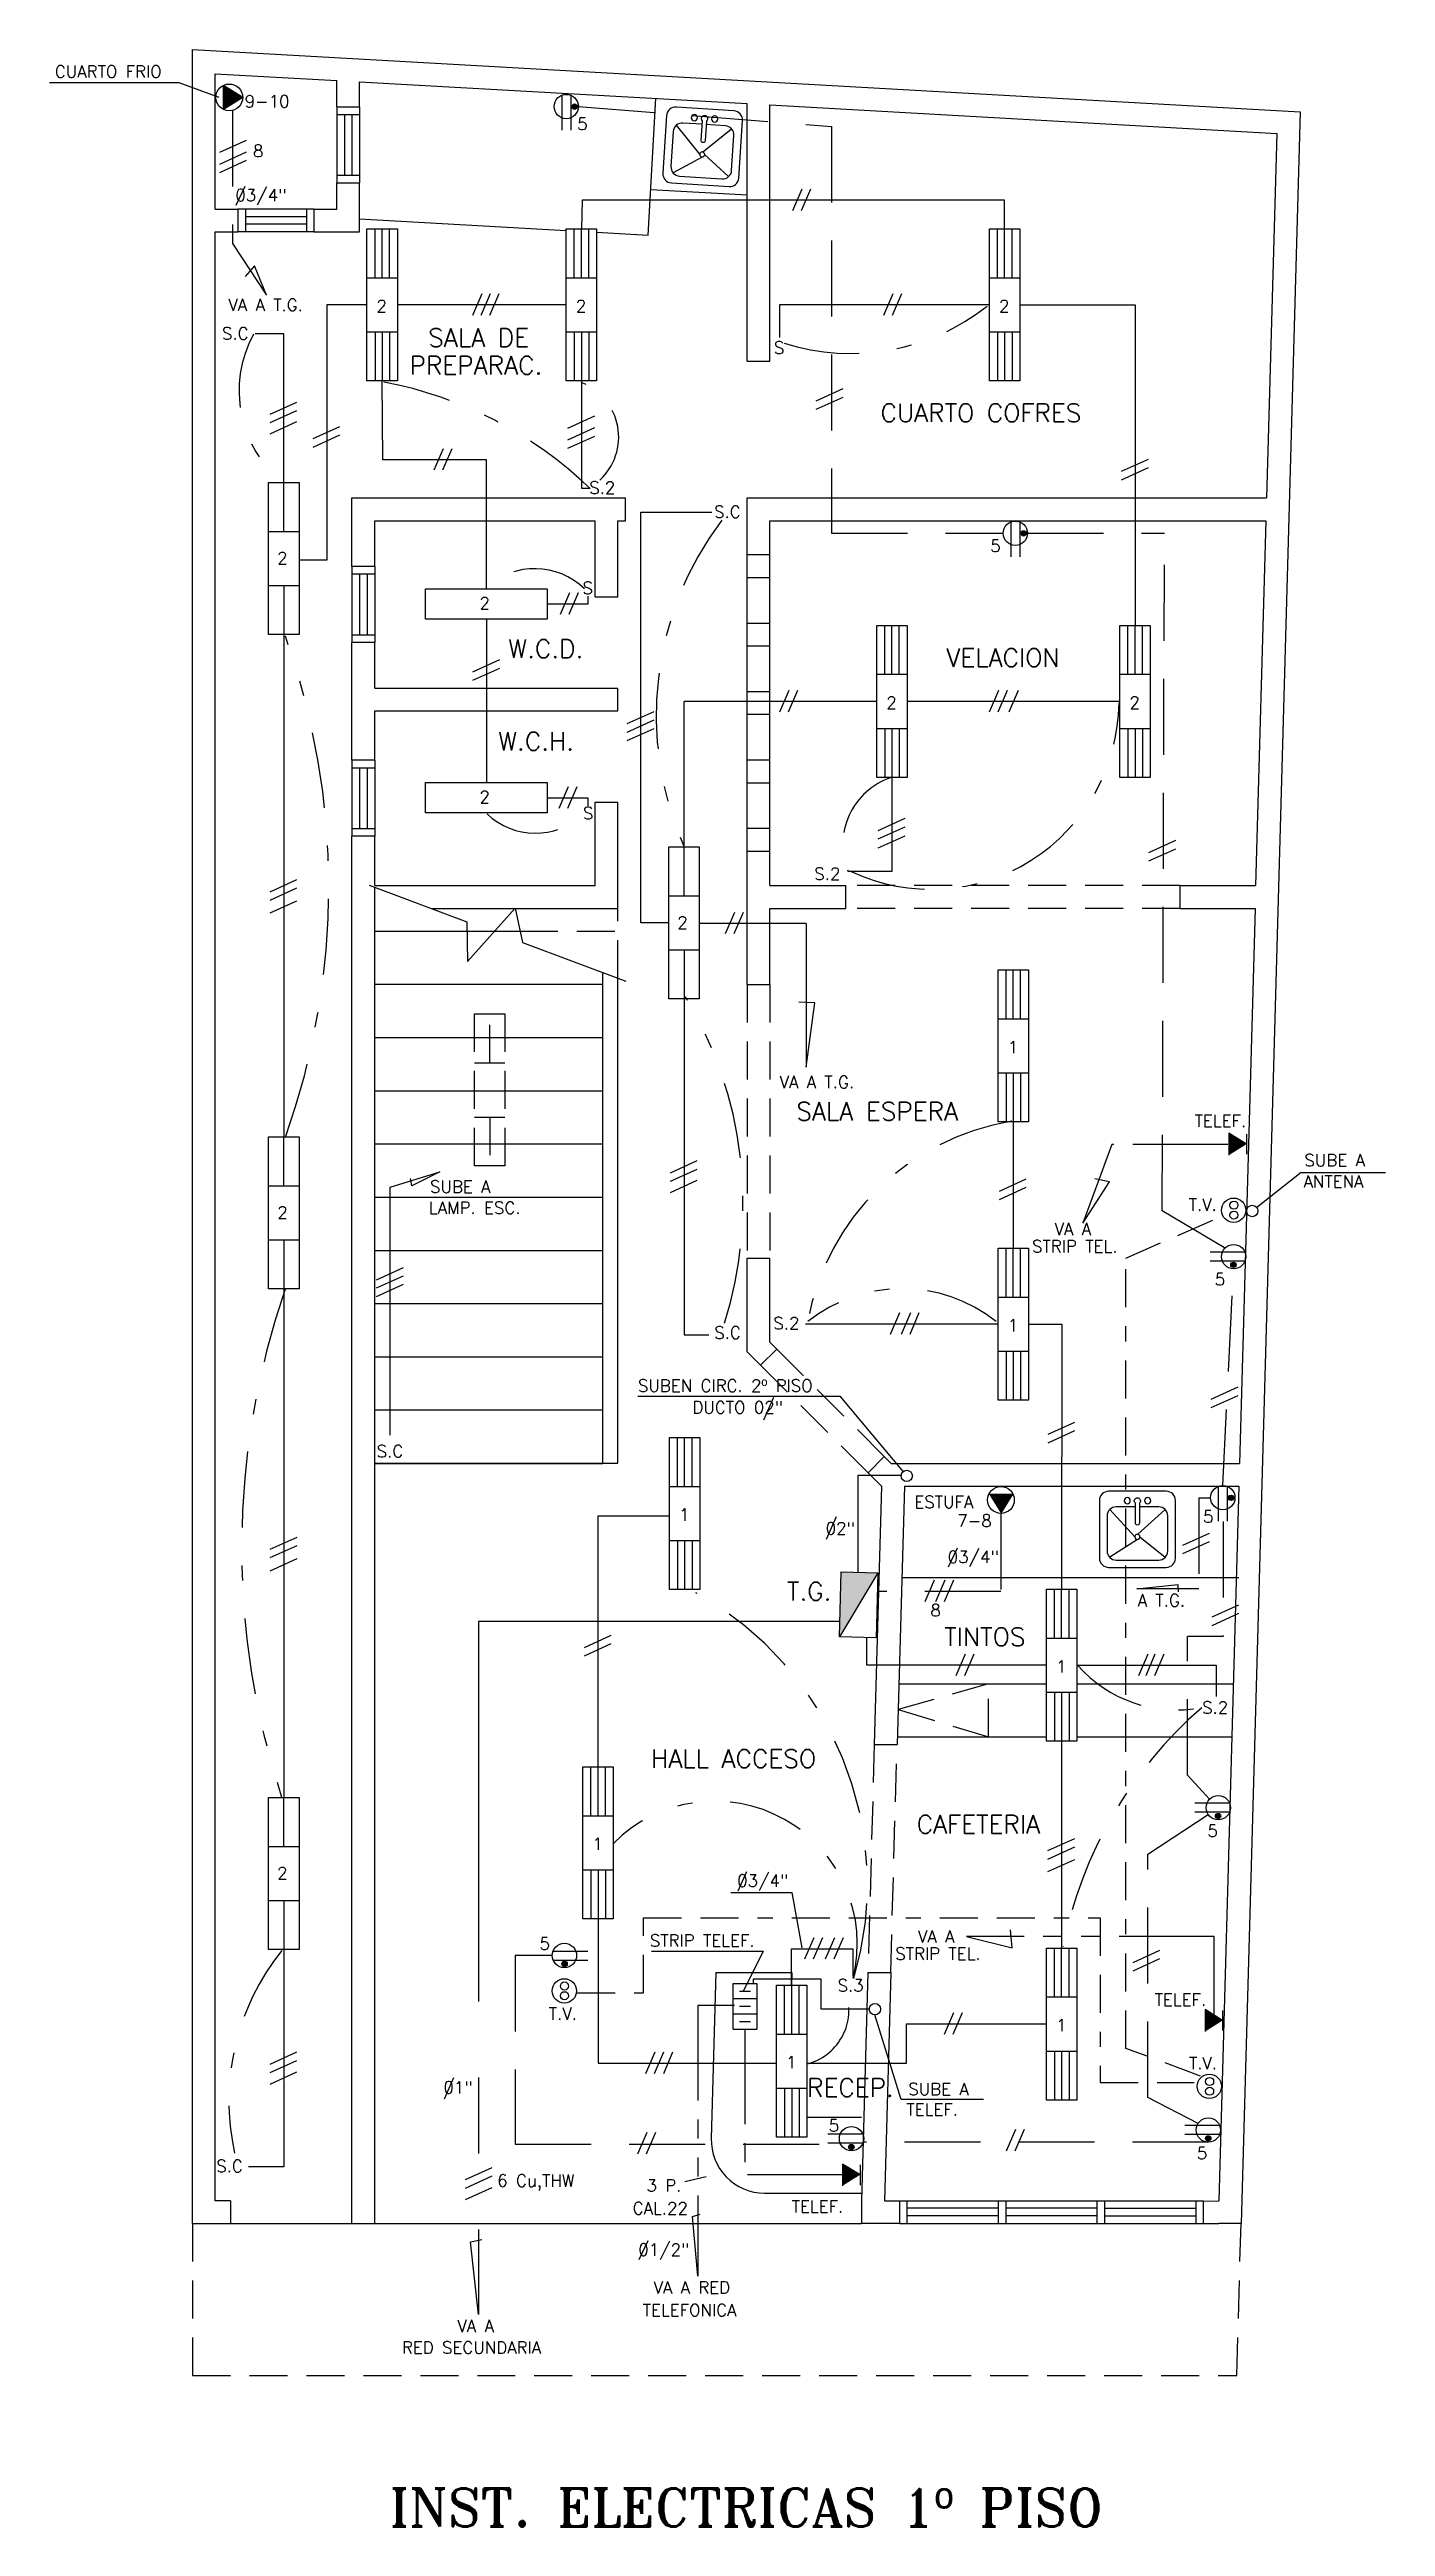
# Model space of a CAD drawing. Extents: x -54.8 to -23.8, y -46.1 to -27.7.
# Drawn here: x -54.79 to -46, y -44.65 to -28.36 of the extents above; entities that cross this region are included whole.
import ezdxf
from ezdxf.enums import TextEntityAlignment as Align

# ---------------------------------------------------------------- set-up
doc = ezdxf.new("R2010")
doc.units = 0
doc.header["$MEASUREMENT"] = 0
for name, pattern in [('BORDER2', [0.875, 0.25, -0.125, 0.25, -0.125, 0, -0.125]), ('CENTERX2', [4, 2.5, -0.5, 0.5, -0.5]), ('DASHDOT', [1, 0.5, -0.25, 0, -0.25]), ('DASHED', [0.75, 0.5, -0.25]), ('HIDDEN', [0.375, 0.25, -0.125]), ('PHANTOM2', [1.25, 0.625, -0.125, 0.125, -0.125, 0.125, -0.125])]:
    doc.linetypes.add(name, pattern=pattern)
doc.layers.get('0').update_dxf_attribs({"linetype": 'CONTINUOUS'})
for name, color, linetype in [('ACOMETIDAS', 3, 'CENTERX2'), ('APARATOS-SANITARIOS', 1, 'CONTINUOUS'), ('CABLES', 2, 'CONTINUOUS'), ('COMANDO-SUICHE', 21, 'DASHDOT'), ('ELEMENTOS-ELEC', 2, 'CONTINUOUS'), ('PLANTA-ARQUITECTONICA', 1, 'CONTINUOUS'), ('TEXTO', 2, 'CONTINUOUS'), ('TITULOS', 3, 'CONTINUOUS'), ('TUBERIA', 30, 'CONTINUOUS'), ('TUBERIA-PISO', 4, 'DASHED'), ('TUBERIA-TELEF', 21, 'PHANTOM2'), ('TUBERIA-TV', 21, 'BORDER2')]:
    doc.layers.add(name, color=color, linetype=linetype)
doc.styles.add('ROMANS', font='romans.shx', dxfattribs={"height": 0.08})
doc.styles.add('ROMANT', font='romant.shx', dxfattribs={"height": 0.15})

msp = doc.modelspace()

# ---------------------------------------------------------------- texts
at = {"layer": 'ELEMENTOS-ELEC', "style": 'ROMANS'}
for s, p in [('03/4"', (-53.563, -29.353)), ('S.C', (-53.651, -30.263)), ('S', (-50.02, -30.356)), ('S.2', (-51.235, -31.277)), ('S.C', (-50.413, -31.436)), ('S', (-51.279, -31.937)), ('S', (-51.276, -33.418)), ('S.2', (-49.754, -33.817)), ('S.C', (-50.412, -36.835)), ('S.2', (-50.023, -36.773)), ('S.C', (-52.633, -37.615)), ('03/4"', (-48.876, -38.31)), ('S.2', (-47.202, -39.301)), ('03/4"', (-50.261, -40.44)), ('S.3', (-49.601, -41.129)), ('S.C', (-53.689, -42.317)), ('01/2"', (-50.912, -42.867))]:
    msp.add_text(s, height=0.08, dxfattribs=at).set_placement(p)
at = {"layer": 'TEXTO', "style": 'ROMANS'}
for s, height, p in [('CUARTO FRIO', 0.08, (-54.751, -28.54)), ('9-10', 0.08, (-53.502, -28.736)), ('5', 0.08, (-51.314, -28.884)), ('8', 0.08, (-53.447, -29.062)), ('VA A T.G.', 0.08, (-53.609, -30.075)), ('2', 0.08, (-52.635, -30.083)), ('2', 0.08, (-51.323, -30.083)), ('2', 0.08, (-48.539, -30.083)), ('SALA DE', 0.12, (-52.294, -30.311)), ('PREPARAC.', 0.12, (-52.417, -30.492)), ('CUARTO COFRES', 0.12, (-49.318, -30.805)), ('5', 0.08, (-48.596, -31.66)), ('2', 0.08, (-53.288, -31.741)), ('2', 0.08, (-51.957, -32.037)), ('W.C.D.', 0.12, (-51.767, -32.357)), ('VELACION', 0.12, (-48.885, -32.415)), ('2', 0.08, (-49.28, -32.691)), ('2', 0.08, (-47.68, -32.691)), ('W.C.H.', 0.12, (-51.833, -32.965)), ('2', 0.08, (-51.957, -33.312)), ('2', 0.08, (-50.655, -34.138)), ('1', 0.08, (-48.482, -34.957)), ('VA A T.G.', 0.08, (-49.982, -35.187)), ('SALA ESPERA', 0.12, (-49.872, -35.399)), ('TELEF.', 0.08, (-47.252, -35.442)), ('SUBE A', 0.08, (-46.529, -35.701)), ('SUBE A', 0.08, (-52.282, -35.875)), ('ANTENA', 0.08, (-46.535, -35.841)), ('2', 0.08, (-53.287, -36.045)), ('LAMP. ESC.', 0.08, (-52.29, -36.014)), ('T.V.', 0.08, (-47.291, -35.993)), ('VA A', 0.08, (-48.173, -36.153)), ('STRIP TEL.', 0.08, (-48.321, -36.267)), ('5', 0.08, (-47.119, -36.484)), ('1', 0.08, (-48.482, -36.787)), ('SUBEN CIRC. 2º PISO', 0.08, (-50.914, -37.184)), ('DUCTO 02"', 0.08, (-50.556, -37.327)), ('1', 0.08, (-50.644, -38.033)), ('ESTUFA', 0.08, (-49.095, -37.949)), ('02"', 0.08, (-49.679, -38.123)), ('7-8', 0.08, (-48.813, -38.072)), ('5', 0.08, (-47.196, -38.045)), ('8', 0.08, (-48.99, -38.661)), ('A T.G.', 0.08, (-47.626, -38.596)), ('TINTOS', 0.12, (-48.899, -38.856)), ('1', 0.08, (-48.164, -39.031)), ('HALL ACCESO', 0.12, (-50.827, -39.658)), ('CAFETERIA', 0.12, (-49.08, -40.089)), ('5', 0.08, (-47.167, -40.112)), ('1', 0.08, (-51.214, -40.198)), ('2', 0.08, (-53.288, -40.391)), ('VA A', 0.08, (-49.072, -40.807)), ('5', 0.08, (-51.562, -40.854)), ('STRIP TELEF.', 0.08, (-50.836, -40.834)), ('STRIP TEL.', 0.08, (-49.221, -40.92)), ('TELEF.', 0.08, (-47.515, -41.223)), ('T.V.', 0.08, (-51.501, -41.315)), ('1', 0.08, (-48.164, -41.391)), ('1', 0.08, (-49.939, -41.634)), ('RECEP.', 0.12, (-49.801, -41.821)), ('T.V.', 0.08, (-47.289, -41.64)), ('01"', 0.08, (-52.194, -41.8)), ('TELEF.', 0.08, (-49.148, -41.945)), ('SUBE A ', 0.08, (-49.135, -41.811)), ('5', 0.08, (-49.659, -42.05)), ('5', 0.08, (-47.237, -42.232)), ('6 Cu,THW', 0.08, (-51.84, -42.413)), ('CAL.22', 0.08, (-50.949, -42.595)), ('3 P.', 0.08, (-50.858, -42.445)), ('TELEF.', 0.08, (-49.903, -42.583)), ('VA A RED', 0.08, (-50.812, -43.116)), ('VA A ', 0.08, (-52.102, -43.369)), ('TELEFONICA', 0.08, (-50.883, -43.265)), ('RED SECUNDARIA', 0.08, (-52.467, -43.511))]:
    msp.add_text(s, height=height, dxfattribs=at).set_placement(p)
at = {"layer": 'TEXTO', "color": 4, "style": 'ROMANS'}
msp.add_text('T.G.', height=0.12, dxfattribs=at).set_placement((-49.934, -38.557))
at = {"layer": 'TITULOS', "style": 'ROMANT'}
msp.add_text('INST. ELECTRICAS 1º PISO', height=0.25, dxfattribs=at).set_placement((-50.202, -44.521), align=Align.MIDDLE)

# ---------------------------------------------------------------- blocks, each defined once
blk = doc.blocks.new('TUTOR61')
for p, q in [((0, -0.284), (-0.182, -0.119)), ((-0.013, -0.079), (-0.013, -0.209)), ((0.016, -0.3), (0.182, -0.119)), ((-0.016, -0.3), (-0.182, -0.434)), ((0, -0.317), (0.182, -0.434))]:
    blk.add_line(p, q)
blk.add_lwpolyline([(-0.19, 0), (0.19, 0, -0.414214), (0.25, -0.06), (0.25, -0.44, -0.414214), (0.19, -0.5), (-0.19, -0.5, -0.414214), (-0.25, -0.44), (-0.25, -0.06, -0.414214)], format="xyb", close=True)
for points in [[(0.013, -0.102), (0.14, -0.102, -0.414214), (0.2, -0.162), (0.2, -0.392, -0.414214), (0.14, -0.452), (-0.14, -0.452, -0.414214), (-0.2, -0.392), (-0.2, -0.162, -0.414214), (-0.14, -0.102)], [(-0.14, -0.102), (-0.013, -0.102, -0.414214)]]:
    blk.add_lwpolyline(points, format="xyb")
blk.add_lwpolyline([(0.013, -0.209), (0.013, -0.079)])
for centre, radius in [((-0.067, -0.062), 0.0203), ((0.067, -0.062), 0.0203), ((0, -0.3), 0.0163)]:
    blk.add_circle(centre, radius)
for centre, radius, start, end in [((0, -0.063), 0.0203, 309.4618, 230.5382), ((0, -0.209), 0.0129, 180, 0)]:
    blk.add_arc(centre, radius, start, end)

# ---------------------------------------------------------------- hatches: boundary and pattern name
at = {"layer": 'ELEMENTOS-ELEC'}
for points in [[(-53.642, -28.749), (-53.515, -28.67), (-53.642, -28.591)], [(-51.349, -28.731, 1), (-51.313, -28.731, 1)], [(-48.394, -31.538, 1), (-48.359, -31.538, 1)], [(-46.911, -35.556), (-47.026, -35.484), (-47.026, -35.628)], [(-47.014, -36.349, 1), (-46.979, -36.349, 1)], [(-48.605, -37.857), (-48.526, -37.984), (-48.447, -37.857)], [(-47.029, -37.882, 1), (-46.994, -37.882, 1)], [(-49.589, -38.796), (-49.336, -38.375), (-49.578, -38.369)], [(-47.114, -39.975, 1), (-47.079, -39.975, 1)], [(-51.415, -40.947, 1), (-51.38, -40.947, 1)], [(-47.067, -41.32), (-47.182, -41.248), (-47.182, -41.392)], [(-49.527, -42.152, 1), (-49.492, -42.152, 1)], [(-47.179, -42.095, 1), (-47.144, -42.095, 1)], [(-49.453, -42.335), (-49.568, -42.264), (-49.568, -42.407)]]:
    msp.add_hatch(color=256, dxfattribs=at).paths.add_polyline_path(points)

# ---------------------------------------------------------------- linework, layer by layer
at = {"layer": 'ACOMETIDAS'}
for p, q in [((-51.964, -38.695), (-51.964, -43.254)), ((-49.586, -38.695), (-51.964, -38.695))]:
    msp.add_line(p, q, dxfattribs=at)
at = {"layer": 'CABLES'}
for p, q in [((-53.491, -28.953), (-53.668, -29.033)), ((-53.491, -29.031), (-53.668, -29.111)), ((-53.491, -29.086), (-53.668, -29.166)), ((-49.836, -29.274), (-49.897, -29.416)), ((-49.779, -29.274), (-49.84, -29.416)), ((-51.942, -29.962), (-52.002, -30.104)), ((-51.886, -29.962), (-51.947, -30.104)), ((-51.829, -29.962), (-51.89, -30.104)), ((-49.237, -29.962), (-49.298, -30.104)), ((-49.18, -29.962), (-49.241, -30.104)), ((-49.566, -30.588), (-49.743, -30.668)), ((-53.16, -30.676), (-53.336, -30.756)), ((-53.16, -30.731), (-53.336, -30.811)), ((-51.201, -30.767), (-51.378, -30.847)), ((-49.566, -30.643), (-49.743, -30.723)), ((-53.16, -30.805), (-53.336, -30.885)), ((-52.877, -30.836), (-53.053, -30.916)), ((-52.877, -30.892), (-53.053, -30.972)), ((-51.201, -30.844), (-51.378, -30.924)), ((-51.201, -30.9), (-51.378, -30.98)), ((-52.196, -30.981), (-52.257, -31.123)), ((-52.139, -30.981), (-52.2, -31.123)), ((-47.558, -31.051), (-47.734, -31.131)), ((-47.558, -31.107), (-47.734, -31.187)), ((-51.364, -31.929), (-51.425, -32.072)), ((-51.307, -31.929), (-51.368, -32.072)), ((-51.826, -32.37), (-52.002, -32.45)), ((-51.826, -32.426), (-52.002, -32.506)), ((-49.922, -32.571), (-49.983, -32.713)), ((-49.865, -32.571), (-49.925, -32.713)), ((-48.542, -32.571), (-48.603, -32.713)), ((-48.485, -32.571), (-48.546, -32.713)), ((-48.412, -32.571), (-48.473, -32.713)), ((-50.81, -32.711), (-50.987, -32.791)), ((-50.81, -32.767), (-50.987, -32.847)), ((-50.81, -32.823), (-50.987, -32.903)), ((-51.374, -33.204), (-51.435, -33.347)), ((-51.317, -33.204), (-51.378, -33.347)), ((-49.159, -33.414), (-49.335, -33.494)), ((-49.159, -33.47), (-49.335, -33.55)), ((-49.159, -33.529), (-49.335, -33.609)), ((-47.378, -33.559), (-47.554, -33.639)), ((-47.378, -33.615), (-47.554, -33.695)), ((-53.16, -33.817), (-53.336, -33.897)), ((-53.16, -33.872), (-53.336, -33.952)), ((-53.16, -33.956), (-53.336, -34.036)), ((-50.279, -34.031), (-50.34, -34.173)), ((-50.222, -34.031), (-50.283, -34.173)), ((-50.527, -35.666), (-50.703, -35.746)), ((-50.527, -35.722), (-50.703, -35.802)), ((-50.527, -35.795), (-50.703, -35.875)), ((-48.361, -35.785), (-48.537, -35.866)), ((-48.361, -35.841), (-48.537, -35.921)), ((-52.46, -36.37), (-52.636, -36.45)), ((-52.46, -36.423), (-52.636, -36.503)), ((-52.46, -36.479), (-52.636, -36.559)), ((-49.193, -36.666), (-49.254, -36.808)), ((-49.122, -36.666), (-49.183, -36.808)), ((-49.065, -36.666), (-49.126, -36.808)), ((-46.968, -37.154), (-47.144, -37.234)), ((-46.968, -37.21), (-47.144, -37.29)), ((-48.041, -37.386), (-48.218, -37.466)), ((-48.041, -37.441), (-48.218, -37.522)), ((-47.156, -38.116), (-47.332, -38.196)), ((-53.159, -38.142), (-53.336, -38.222)), ((-53.159, -38.197), (-53.336, -38.277)), ((-53.159, -38.284), (-53.336, -38.364)), ((-47.156, -38.171), (-47.332, -38.251)), ((-48.966, -38.423), (-49.027, -38.565)), ((-48.896, -38.423), (-48.956, -38.565)), ((-48.839, -38.423), (-48.899, -38.565)), ((-46.963, -38.587), (-47.139, -38.667)), ((-46.963, -38.643), (-47.139, -38.723)), ((-51.093, -38.788), (-51.269, -38.868)), ((-51.093, -38.843), (-51.269, -38.923)), ((-48.762, -38.91), (-48.823, -39.052)), ((-48.705, -38.91), (-48.766, -39.052)), ((-47.56, -38.91), (-47.62, -39.052)), ((-47.513, -38.91), (-47.573, -39.052)), ((-47.455, -38.91), (-47.516, -39.052)), ((-48.042, -40.124), (-48.219, -40.204)), ((-48.042, -40.18), (-48.219, -40.26)), ((-48.042, -40.262), (-48.219, -40.342)), ((-49.758, -40.775), (-49.819, -40.917)), ((-49.701, -40.775), (-49.762, -40.917)), ((-49.622, -40.775), (-49.683, -40.917)), ((-49.565, -40.775), (-49.626, -40.917)), ((-47.482, -40.86), (-47.658, -40.94)), ((-47.482, -40.915), (-47.658, -40.995)), ((-48.839, -41.27), (-48.9, -41.412)), ((-48.782, -41.27), (-48.843, -41.412)), ((-53.16, -41.529), (-53.336, -41.609)), ((-50.803, -41.528), (-50.864, -41.671)), ((-50.746, -41.528), (-50.807, -41.671)), ((-50.686, -41.528), (-50.747, -41.671)), ((-53.16, -41.585), (-53.336, -41.665)), ((-53.16, -41.66), (-53.336, -41.74)), ((-50.856, -42.056), (-50.917, -42.198)), ((-50.799, -42.056), (-50.86, -42.198)), ((-48.43, -42.036), (-48.491, -42.179)), ((-48.373, -42.036), (-48.434, -42.179)), ((-51.875, -42.288), (-52.051, -42.368)), ((-51.875, -42.344), (-52.051, -42.424)), ((-51.875, -42.42), (-52.051, -42.5))]:
    msp.add_line(p, q, dxfattribs=at)
at = {"layer": 'COMANDO-SUICHE'}
for centre, radius, start, end in [((-49.512, -28.917), 1.438, 252.1663, 308.479), ((-52.761, -30.601), 0.778, 151.2847, 231.1355), ((-53.093, -33.191), 2.697, 46.2735, 79.1528), ((-51.426, -30.904), 0.385, 312.5234, 68.114), ((-48.674, -32.735), 2.12, 142.7387, 204.047), ((-51.593, -32.241), 0.471, 46.0764, 131.8803), ((-57.834, -33.861), 4.886, 340.2919, 19.7081), ((-48.987, -32.641), 1.238, 244.9392, 359.4898), ((-49.103, -33.585), 0.464, 108.3265, 202.4338), ((-51.589, -33.047), 0.463, 226.6069, 312.3528), ((-52.84, -35.942), 2.617, 342.4172, 31.2194), ((-48.191, -37.016), 1.633, 99.2799, 169.6092), ((-48.306, -38.215), 5.216, 160.9005, 198.2828), ((-49.177, -37.504), 0.998, 51.6321, 128.3679), ((-51.595, -40.423), 2.191, 343.5729, 61.0462), ((-47.371, -38.407), 0.87, 221.4558, 281.0748), ((-45.365, -41.381), 2.806, 130.9792, 168.7967), ((-50.409, -40.815), 0.938, 346.0156, 135.255), ((-52.028, -41.848), 1.578, 141.232, 192.5947), ((-49.892, -41.251), 0.366, 284.4645, 15.3675)]:
    msp.add_arc(centre, radius, start, end, dxfattribs=at)
at = {"layer": 'ELEMENTOS-ELEC'}
for p, q in [((-53.515, -28.67), (-53.642, -28.591)), ((-53.642, -28.749), (-53.642, -28.591)), ((-53.515, -28.67), (-53.642, -28.749)), ((-51.415, -28.656), (-51.415, -28.885)), ((-51.356, -28.656), (-51.356, -28.885)), ((-52.644, -29.857), (-52.644, -29.535)), ((-52.597, -29.857), (-52.597, -29.535)), ((-52.549, -29.857), (-52.549, -29.535)), ((-51.333, -29.857), (-51.333, -29.535)), ((-51.286, -29.857), (-51.286, -29.535)), ((-51.237, -29.857), (-51.237, -29.535)), ((-48.549, -29.857), (-48.549, -29.535)), ((-48.502, -29.857), (-48.502, -29.535)), ((-48.453, -29.857), (-48.453, -29.535)), ((-52.697, -29.857), (-52.497, -29.857)), ((-51.386, -29.857), (-51.186, -29.857)), ((-48.602, -29.857), (-48.402, -29.857)), ((-52.697, -30.213), (-52.497, -30.213)), ((-52.644, -30.213), (-52.644, -30.535)), ((-52.597, -30.213), (-52.597, -30.535)), ((-52.549, -30.213), (-52.549, -30.535)), ((-51.386, -30.213), (-51.186, -30.213)), ((-51.333, -30.213), (-51.333, -30.535)), ((-51.286, -30.213), (-51.286, -30.535)), ((-51.237, -30.213), (-51.237, -30.535)), ((-48.602, -30.213), (-48.402, -30.213)), ((-48.549, -30.213), (-48.549, -30.535)), ((-48.502, -30.213), (-48.502, -30.535)), ((-48.453, -30.213), (-48.453, -30.535)), ((-53.244, -31.525), (-53.244, -31.203)), ((-53.344, -31.525), (-53.144, -31.525)), ((-48.461, -31.462), (-48.461, -31.692)), ((-48.402, -31.462), (-48.402, -31.692)), ((-53.344, -31.881), (-53.144, -31.881)), ((-53.244, -31.881), (-53.244, -32.203)), ((-49.29, -32.465), (-49.29, -32.144)), ((-49.243, -32.465), (-49.243, -32.144)), ((-49.195, -32.465), (-49.195, -32.144)), ((-47.69, -32.465), (-47.69, -32.144)), ((-47.643, -32.465), (-47.643, -32.144)), ((-47.595, -32.465), (-47.595, -32.144)), ((-49.343, -32.465), (-49.143, -32.465)), ((-47.743, -32.465), (-47.543, -32.465)), ((-49.343, -32.822), (-49.143, -32.822)), ((-49.29, -32.822), (-49.29, -33.144)), ((-49.243, -32.822), (-49.243, -33.144)), ((-49.195, -32.822), (-49.195, -33.144)), ((-47.743, -32.822), (-47.543, -32.822)), ((-47.69, -32.822), (-47.69, -33.144)), ((-47.643, -32.822), (-47.643, -33.144)), ((-47.595, -32.822), (-47.595, -33.144)), ((-50.611, -33.921), (-50.611, -33.6)), ((-50.711, -33.921), (-50.511, -33.921)), ((-50.711, -34.278), (-50.511, -34.278)), ((-50.611, -34.278), (-50.611, -34.6)), ((-48.492, -34.731), (-48.492, -34.409)), ((-48.445, -34.731), (-48.445, -34.409)), ((-48.397, -34.731), (-48.397, -34.409)), ((-48.545, -34.731), (-48.345, -34.731)), ((-48.545, -35.087), (-48.345, -35.087)), ((-48.492, -35.087), (-48.492, -35.409)), ((-48.445, -35.087), (-48.445, -35.409)), ((-48.397, -35.087), (-48.397, -35.409)), ((-53.244, -35.829), (-53.244, -35.507)), ((-46.911, -35.556), (-47.026, -35.484)), ((-47.026, -35.484), (-47.026, -35.628)), ((-53.344, -35.829), (-53.144, -35.829)), ((-53.344, -36.185), (-53.144, -36.185)), ((-53.244, -36.185), (-53.244, -36.507)), ((-48.492, -36.561), (-48.492, -36.239)), ((-48.445, -36.561), (-48.445, -36.239)), ((-48.397, -36.561), (-48.397, -36.239)), ((-46.921, -36.265), (-47.15, -36.265)), ((-46.921, -36.324), (-47.15, -36.324)), ((-48.545, -36.561), (-48.345, -36.561)), ((-48.545, -36.917), (-48.345, -36.917)), ((-48.492, -36.917), (-48.492, -37.239)), ((-48.445, -36.917), (-48.445, -37.239)), ((-48.397, -36.917), (-48.397, -37.239)), ((-50.654, -37.807), (-50.654, -37.485)), ((-50.607, -37.807), (-50.607, -37.485)), ((-50.558, -37.807), (-50.558, -37.485)), ((-50.707, -37.807), (-50.507, -37.807)), ((-48.605, -37.857), (-48.447, -37.857)), ((-48.526, -37.984), (-48.447, -37.857)), ((-47.096, -37.807), (-47.096, -38.036)), ((-47.037, -37.807), (-47.037, -38.036)), ((-50.707, -38.163), (-50.507, -38.163)), ((-50.654, -38.163), (-50.654, -38.485)), ((-50.607, -38.163), (-50.607, -38.485)), ((-50.558, -38.163), (-50.558, -38.485)), ((-49.336, -38.375), (-49.589, -38.796)), ((-48.174, -38.805), (-48.174, -38.483)), ((-48.127, -38.805), (-48.127, -38.483)), ((-48.078, -38.805), (-48.078, -38.483)), ((-48.227, -38.805), (-48.027, -38.805)), ((-48.227, -39.161), (-48.027, -39.161)), ((-48.174, -39.161), (-48.174, -39.483)), ((-48.127, -39.161), (-48.127, -39.483)), ((-48.078, -39.161), (-48.078, -39.483)), ((-51.224, -39.973), (-51.224, -39.651)), ((-51.177, -39.973), (-51.177, -39.651)), ((-51.128, -39.973), (-51.128, -39.651)), ((-53.244, -40.175), (-53.244, -39.853)), ((-47.021, -39.891), (-47.251, -39.891)), ((-51.277, -39.973), (-51.077, -39.973)), ((-47.021, -39.95), (-47.251, -39.95)), ((-53.344, -40.175), (-53.144, -40.175)), ((-51.277, -40.329), (-51.077, -40.329)), ((-51.224, -40.329), (-51.224, -40.651)), ((-51.177, -40.329), (-51.177, -40.651)), ((-51.128, -40.329), (-51.128, -40.651)), ((-53.344, -40.531), (-53.144, -40.531)), ((-53.244, -40.531), (-53.244, -40.853)), ((-51.473, -40.863), (-51.243, -40.863)), ((-48.174, -41.165), (-48.174, -40.843)), ((-48.127, -41.165), (-48.127, -40.843)), ((-48.078, -41.165), (-48.078, -40.843)), ((-51.473, -40.922), (-51.243, -40.922)), ((-50.287, -41.076), (-50.132, -41.076)), ((-50.287, -41.376), (-50.287, -41.076)), ((-50.287, -41.176), (-50.132, -41.176)), ((-50.247, -41.126), (-50.173, -41.126)), ((-50.132, -41.076), (-50.132, -41.376)), ((-49.949, -41.409), (-49.949, -41.087)), ((-49.902, -41.409), (-49.902, -41.087)), ((-49.853, -41.409), (-49.853, -41.087)), ((-48.227, -41.165), (-48.027, -41.165)), ((-50.287, -41.276), (-50.132, -41.276)), ((-50.287, -41.376), (-50.132, -41.376)), ((-50.247, -41.226), (-50.173, -41.226)), ((-50.247, -41.326), (-50.173, -41.326)), ((-47.067, -41.32), (-47.182, -41.248)), ((-47.182, -41.248), (-47.182, -41.392)), ((-50.002, -41.409), (-49.802, -41.409)), ((-48.227, -41.521), (-48.027, -41.521)), ((-48.174, -41.521), (-48.174, -41.843)), ((-48.127, -41.521), (-48.127, -41.843)), ((-48.078, -41.521), (-48.078, -41.843)), ((-50.002, -41.765), (-49.802, -41.765)), ((-49.949, -41.765), (-49.949, -42.087)), ((-49.902, -41.765), (-49.902, -42.087)), ((-49.853, -41.765), (-49.853, -42.087)), ((-47.086, -42.01), (-47.316, -42.01)), ((-49.434, -42.068), (-49.664, -42.068)), ((-49.434, -42.127), (-49.664, -42.127)), ((-47.086, -42.07), (-47.316, -42.07)), ((-49.568, -42.264), (-49.568, -42.407)), ((-49.453, -42.335), (-49.568, -42.264))]:
    msp.add_line(p, q, dxfattribs=at)
at = {"layer": 'ELEMENTOS-ELEC', "linetype": 'HIDDEN'}
for p, q in [((-51.889, -35.021), (-51.889, -34.699)), ((-51.989, -35.021), (-51.789, -35.021)), ((-51.989, -35.378), (-51.789, -35.378)), ((-51.889, -35.378), (-51.889, -35.699))]:
    msp.add_line(p, q, dxfattribs=at)
at = {"layer": 'ELEMENTOS-ELEC'}
for points in [[(-52.697, -30.535), (-52.697, -29.535), (-52.497, -29.535), (-52.497, -30.535)], [(-51.386, -30.535), (-51.386, -29.535), (-51.186, -29.535), (-51.186, -30.535)], [(-48.602, -30.535), (-48.602, -29.535), (-48.402, -29.535), (-48.402, -30.535)], [(-53.344, -32.203), (-53.344, -31.203), (-53.144, -31.203), (-53.144, -32.203)], [(-52.311, -31.902), (-51.511, -31.902), (-51.511, -32.102), (-52.311, -32.102)], [(-49.343, -33.144), (-49.343, -32.144), (-49.143, -32.144), (-49.143, -33.144)], [(-47.743, -33.144), (-47.743, -32.144), (-47.543, -32.144), (-47.543, -33.144)], [(-52.311, -33.177), (-51.511, -33.177), (-51.511, -33.377), (-52.311, -33.377)], [(-50.711, -34.6), (-50.711, -33.6), (-50.511, -33.6), (-50.511, -34.6)], [(-48.545, -35.409), (-48.545, -34.409), (-48.345, -34.409), (-48.345, -35.409)], [(-53.344, -36.507), (-53.344, -35.507), (-53.144, -35.507), (-53.144, -36.507)], [(-48.545, -37.239), (-48.545, -36.239), (-48.345, -36.239), (-48.345, -37.239)], [(-50.707, -38.485), (-50.707, -37.485), (-50.507, -37.485), (-50.507, -38.485)], [(-49.336, -38.375), (-49.347, -38.802), (-49.589, -38.796), (-49.578, -38.369)], [(-48.227, -39.483), (-48.227, -38.483), (-48.027, -38.483), (-48.027, -39.483)], [(-51.277, -40.651), (-51.277, -39.651), (-51.077, -39.651), (-51.077, -40.651)], [(-53.344, -40.853), (-53.344, -39.853), (-53.144, -39.853), (-53.144, -40.853)], [(-48.227, -41.843), (-48.227, -40.843), (-48.027, -40.843), (-48.027, -41.843)], [(-50.002, -42.087), (-50.002, -41.087), (-49.802, -41.087), (-49.802, -42.087)]]:
    msp.add_lwpolyline(points, close=True, dxfattribs=at)
at = {"layer": 'ELEMENTOS-ELEC', "linetype": 'HIDDEN'}
msp.add_lwpolyline([(-51.989, -35.699), (-51.989, -34.699), (-51.789, -34.699), (-51.789, -35.699)], close=True, dxfattribs=at)
at = {"layer": 'ELEMENTOS-ELEC'}
for centre, radius in [((-53.603, -28.67), 0.088), ((-51.386, -28.73), 0.08), ((-51.331, -28.731), 0.0176), ((-48.431, -31.537), 0.08), ((-48.377, -31.538), 0.0176), ((-46.995, -35.99), 0.08), ((-46.993, -35.957), 0.0268), ((-46.993, -36.022), 0.0268), ((-46.872, -35.995), 0.0374), ((-46.995, -36.295), 0.08), ((-46.996, -36.349), 0.0176), ((-49.146, -37.738), 0.0374), ((-48.526, -37.896), 0.088), ((-47.066, -37.881), 0.08), ((-47.012, -37.882), 0.0176), ((-47.096, -39.92), 0.08), ((-47.097, -39.975), 0.0176), ((-51.398, -40.892), 0.08), ((-51.399, -41.125), 0.08), ((-51.397, -40.947), 0.0176), ((-51.398, -41.093), 0.0268), ((-51.398, -41.157), 0.0268), ((-49.355, -41.245), 0.0374), ((-47.155, -41.753), 0.08), ((-47.153, -41.721), 0.0268), ((-47.153, -41.785), 0.0268), ((-49.509, -42.097), 0.08), ((-47.161, -42.04), 0.08), ((-49.51, -42.152), 0.0176), ((-47.162, -42.095), 0.0176)]:
    msp.add_circle(centre, radius, dxfattribs=at)
at = {"layer": 'PLANTA-ARQUITECTONICA'}
for p, q in [((-53.846, -42.655), (-53.846, -28.355)), ((-53.846, -28.355), (-46.557, -28.765)), ((-53.696, -29.405), (-53.696, -28.514)), ((-53.696, -28.514), (-52.896, -28.559)), ((-52.896, -28.732), (-52.896, -28.559)), ((-52.746, -28.567), (-50.196, -28.711)), ((-52.746, -28.732), (-52.746, -28.567)), ((-52.896, -28.732), (-52.896, -29.232)), ((-52.896, -28.732), (-52.746, -28.732)), ((-52.896, -28.782), (-52.746, -28.782)), ((-52.846, -28.782), (-52.846, -29.182)), ((-52.796, -28.782), (-52.796, -29.182)), ((-52.746, -28.732), (-52.746, -29.232)), ((-50.847, -29.576), (-50.797, -28.677)), ((-50.196, -30.405), (-50.196, -28.711)), ((-50.046, -28.719), (-46.711, -28.907)), ((-50.046, -30.405), (-50.046, -28.719)), ((-46.557, -28.765), (-46.946, -42.655)), ((-46.711, -28.907), (-46.778, -31.305)), ((-52.896, -29.182), (-52.746, -29.182)), ((-52.896, -29.405), (-52.896, -29.232)), ((-52.896, -29.232), (-52.746, -29.232)), ((-52.746, -29.555), (-52.746, -29.232)), ((-50.83, -29.276), (-50.196, -29.312)), ((-53.696, -29.405), (-53.546, -29.405)), ((-53.546, -29.405), (-53.546, -29.555)), ((-53.046, -29.405), (-53.546, -29.405)), ((-53.496, -29.405), (-53.496, -29.555)), ((-53.096, -29.455), (-53.496, -29.455)), ((-53.096, -29.405), (-53.096, -29.555)), ((-53.046, -29.405), (-52.896, -29.405)), ((-53.046, -29.405), (-53.046, -29.555)), ((-52.746, -29.469), (-51.386, -29.545)), ((-53.696, -42.505), (-53.696, -29.555)), ((-53.696, -29.555), (-53.546, -29.555)), ((-53.046, -29.555), (-53.546, -29.555)), ((-53.096, -29.505), (-53.496, -29.505)), ((-53.046, -29.555), (-52.746, -29.555)), ((-51.186, -29.556), (-50.847, -29.576)), ((-50.196, -30.405), (-50.046, -30.405)), ((-52.796, -31.755), (-52.796, -31.305)), ((-52.796, -31.305), (-50.996, -31.305)), ((-50.996, -31.455), (-50.996, -31.305)), ((-50.196, -31.305), (-46.778, -31.305)), ((-50.196, -34.505), (-50.196, -31.305)), ((-52.646, -31.755), (-52.646, -31.455)), ((-52.646, -31.455), (-51.196, -31.455)), ((-51.196, -31.955), (-51.196, -31.455)), ((-51.046, -31.955), (-51.046, -31.455)), ((-51.046, -31.455), (-50.996, -31.455)), ((-50.046, -31.455), (-46.783, -31.455)), ((-50.046, -33.855), (-50.046, -31.455)), ((-46.783, -31.455), (-46.85, -33.855)), ((-52.646, -31.755), (-52.796, -31.755)), ((-52.796, -31.755), (-52.796, -32.255)), ((-52.646, -31.755), (-52.646, -32.255)), ((-52.796, -31.805), (-52.646, -31.805)), ((-52.746, -31.805), (-52.746, -32.205)), ((-52.696, -31.805), (-52.696, -32.205)), ((-51.196, -31.955), (-51.046, -31.955)), ((-52.796, -32.205), (-52.646, -32.205)), ((-52.646, -32.255), (-52.796, -32.255)), ((-52.796, -33.03), (-52.796, -32.255)), ((-52.646, -32.555), (-52.646, -32.255)), ((-52.646, -32.555), (-51.046, -32.555)), ((-51.046, -32.705), (-51.046, -32.555)), ((-52.646, -33.03), (-52.646, -32.705)), ((-52.646, -32.705), (-51.046, -32.705)), ((-52.796, -33.03), (-52.796, -33.53)), ((-52.646, -33.03), (-52.796, -33.03)), ((-52.646, -33.03), (-52.646, -33.53)), ((-52.796, -33.08), (-52.646, -33.08)), ((-52.746, -33.08), (-52.746, -33.48)), ((-52.696, -33.08), (-52.696, -33.48)), ((-51.196, -33.305), (-51.046, -33.305)), ((-51.196, -33.855), (-51.196, -33.305)), ((-51.046, -34.005), (-51.046, -33.305)), ((-52.796, -33.48), (-52.646, -33.48)), ((-52.796, -42.655), (-52.796, -33.53)), ((-52.646, -33.53), (-52.796, -33.53)), ((-52.646, -33.855), (-52.646, -33.53)), ((-52.682, -33.852), (-52.041, -34.092)), ((-52.646, -33.855), (-51.196, -33.855)), ((-52.646, -42.655), (-52.646, -33.865)), ((-50.046, -33.855), (-49.546, -33.855)), ((-49.546, -34.005), (-49.546, -33.855)), ((-47.346, -34.005), (-47.346, -33.855)), ((-47.346, -33.855), (-46.85, -33.855)), ((-52.272, -34.005), (-51.046, -34.005)), ((-52.035, -34.353), (-51.723, -34.004)), ((-51.723, -34.004), (-51.674, -34.229)), ((-50.046, -34.505), (-50.046, -34.005)), ((-50.046, -34.005), (-49.546, -34.005)), ((-47.346, -34.005), (-46.854, -34.005)), ((-46.854, -34.005), (-46.956, -37.655)), ((-52.646, -34.154), (-52.039, -34.154)), ((-52.041, -34.092), (-52.035, -34.353)), ((-51.857, -34.154), (-51.691, -34.154)), ((-51.674, -34.229), (-50.993, -34.484)), ((-52.646, -34.504), (-51.146, -34.504)), ((-51.146, -37.654), (-51.146, -34.426)), ((-51.046, -37.654), (-51.046, -34.464)), ((-50.196, -34.505), (-50.046, -34.505)), ((-52.646, -34.854), (-51.146, -34.854)), ((-52.646, -35.204), (-51.146, -35.204)), ((-52.646, -35.554), (-51.146, -35.554)), ((-52.646, -35.904), (-51.146, -35.904)), ((-52.646, -36.254), (-51.146, -36.254)), ((-50.196, -36.305), (-50.046, -36.305)), ((-50.196, -36.921), (-50.196, -36.305)), ((-50.046, -36.858), (-50.046, -36.305)), ((-52.646, -36.604), (-51.146, -36.604)), ((-52.646, -36.954), (-51.146, -36.954)), ((-50.107, -37.009), (-50.196, -36.921)), ((-50.107, -37.009), (-50.001, -36.903)), ((-50.001, -36.903), (-50.046, -36.858)), ((-52.646, -37.304), (-51.146, -37.304)), ((-49.4, -37.717), (-49.294, -37.61)), ((-49.249, -37.655), (-49.294, -37.61)), ((-52.646, -37.654), (-51.146, -37.654)), ((-52.646, -37.655), (-51.146, -37.655)), ((-51.146, -37.654), (-51.046, -37.654)), ((-49.311, -37.805), (-49.4, -37.717)), ((-49.249, -37.655), (-46.956, -37.655)), ((-49.311, -37.805), (-49.359, -39.505)), ((-49.161, -37.805), (-49.209, -39.505)), ((-49.161, -37.805), (-46.96, -37.805)), ((-46.96, -37.805), (-47.092, -42.505)), ((-49.178, -38.405), (-46.96, -38.405)), ((-49.198, -39.105), (-48.227, -39.105)), ((-48.027, -39.105), (-46.997, -39.105)), ((-49.359, -39.505), (-49.209, -39.505)), ((-49.207, -39.455), (-48.227, -39.455)), ((-48.027, -39.455), (-47.006, -39.455)), ((-50.401, -41.005), (-50.432, -42.095)), ((-50.401, -41.005), (-49.901, -41.005)), ((-49.901, -41.005), (-49.903, -41.087)), ((-49.401, -41.005), (-49.443, -42.505)), ((-49.401, -41.005), (-49.251, -41.005)), ((-49.251, -41.005), (-49.293, -42.505)), ((-49.802, -41.955), (-49.443, -41.955)), ((-53.596, -42.505), (-53.696, -42.505)), ((-53.596, -42.505), (-53.596, -42.655)), ((-50.082, -42.455), (-49.443, -42.455)), ((-49.443, -42.505), (-49.443, -42.655)), ((-49.293, -42.505), (-49.192, -42.505)), ((-49.192, -42.505), (-47.192, -42.505)), ((-49.192, -42.655), (-49.192, -42.505)), ((-49.142, -42.655), (-49.142, -42.505)), ((-48.542, -42.655), (-48.542, -42.505)), ((-48.492, -42.655), (-48.492, -42.505)), ((-47.892, -42.655), (-47.892, -42.505)), ((-47.842, -42.655), (-47.842, -42.505)), ((-47.242, -42.655), (-47.242, -42.505)), ((-47.192, -42.655), (-47.192, -42.505)), ((-47.192, -42.505), (-47.092, -42.508)), ((-53.846, -42.655), (-53.596, -42.655)), ((-53.596, -42.655), (-52.796, -42.655)), ((-52.796, -42.655), (-52.646, -42.655)), ((-52.646, -42.655), (-49.443, -42.655)), ((-49.192, -42.655), (-49.443, -42.655)), ((-49.192, -42.655), (-47.192, -42.655)), ((-48.542, -42.555), (-49.142, -42.555)), ((-48.542, -42.605), (-49.142, -42.605)), ((-47.892, -42.555), (-48.492, -42.555)), ((-47.892, -42.605), (-48.492, -42.605)), ((-47.842, -42.555), (-47.242, -42.555)), ((-47.842, -42.605), (-47.242, -42.605)), ((-47.192, -42.655), (-47.092, -42.655)), ((-46.946, -42.655), (-47.092, -42.655))]:
    msp.add_line(p, q, dxfattribs=at)
at = {"layer": 'PLANTA-ARQUITECTONICA', "linetype": 'HIDDEN'}
for p, q in [((-50.046, -31.68), (-50.196, -31.68)), ((-50.046, -31.83), (-50.196, -31.83)), ((-50.046, -32.13), (-50.196, -32.13)), ((-50.046, -32.28), (-50.196, -32.28)), ((-50.046, -32.58), (-50.196, -32.58)), ((-50.046, -32.73), (-50.196, -32.73)), ((-50.046, -33.03), (-50.196, -33.03)), ((-50.046, -33.18), (-50.196, -33.18)), ((-50.046, -33.48), (-50.196, -33.48)), ((-50.046, -33.63), (-50.196, -33.63)), ((-47.346, -33.855), (-49.546, -33.855)), ((-51.046, -34.464), (-51.046, -34.005)), ((-47.346, -34.005), (-49.546, -34.005)), ((-52.039, -34.154), (-51.857, -34.154)), ((-51.691, -34.154), (-51.046, -34.154)), ((-50.196, -34.505), (-50.196, -36.305)), ((-50.046, -34.505), (-50.046, -36.305)), ((-50.001, -36.903), (-49.294, -37.61)), ((-50.107, -37.009), (-49.4, -37.717)), ((-48.607, -39.105), (-49.202, -39.274)), ((-48.607, -39.455), (-48.607, -39.105)), ((-49.202, -39.274), (-48.607, -39.455)), ((-49.359, -39.505), (-49.401, -41.005)), ((-49.251, -41.005), (-49.209, -39.505)), ((-53.846, -42.655), (-53.846, -43.655)), ((-46.974, -43.655), (-46.946, -42.655)), ((-53.846, -43.655), (-46.974, -43.655))]:
    msp.add_line(p, q, dxfattribs=at)
at = {"layer": 'PLANTA-ARQUITECTONICA'}
msp.add_arc((-50.082, -42.105), 0.35, 178.3979, 270, dxfattribs=at)
at = {"layer": 'TEXTO', "color": 6}
for p, q in [((-54.786, -28.573), (-53.934, -28.573)), ((-53.934, -28.573), (-53.671, -28.668)), ((-50.916, -37.214), (-49.585, -37.214)), ((-49.585, -37.214), (-49.168, -37.713)), ((-50.304, -40.477), (-49.902, -40.477)), ((-49.902, -40.477), (-49.835, -40.841)), ((-50.825, -40.864), (-50.09, -40.864)), ((-50.09, -40.864), (-50.219, -41.124)), ((-49.182, -41.839), (-49.355, -41.283)), ((-48.641, -41.839), (-49.182, -41.839))]:
    msp.add_line(p, q, dxfattribs=at)
at = {"layer": 'TEXTO'}
for p, q in [((-53.501, -29.257), (-53.559, -29.381)), ((-50.022, -37.222), (-50.089, -37.37)), ((-49.609, -38.007), (-49.676, -38.155)), ((-48.814, -38.213), (-48.872, -38.338)), ((-50.199, -40.343), (-50.256, -40.468)), ((-52.127, -41.698), (-52.19, -41.838)), ((-50.465, -42.349), (-50.606, -42.381)), ((-50.85, -42.77), (-50.908, -42.895))]:
    msp.add_line(p, q, dxfattribs=at)
at = {"layer": 'TEXTO', "color": 212}
for q in [(-46.843, -35.972), (-45.996, -35.742)]:
    msp.add_line((-46.55, -35.742), q, dxfattribs=at)
at = {"layer": 'TUBERIA'}
for p, q in [((-51.282, -29.347), (-51.286, -29.535)), ((-48.502, -29.347), (-51.282, -29.347)), ((-48.502, -29.535), (-48.502, -29.347)), ((-52.697, -30.035), (-52.961, -30.035)), ((-52.961, -30.035), (-52.961, -31.714)), ((-51.386, -30.035), (-52.497, -30.035)), ((-49.983, -30.035), (-49.983, -30.25)), ((-48.602, -30.035), (-49.983, -30.035)), ((-48.402, -30.035), (-47.643, -30.035)), ((-47.643, -30.035), (-47.643, -32.144)), ((-53.244, -30.225), (-53.433, -30.225)), ((-53.244, -31.203), (-53.244, -30.225)), ((-52.592, -31.054), (-52.597, -30.535)), ((-51.286, -30.535), (-51.286, -31.24)), ((-51.911, -31.054), (-52.592, -31.054)), ((-51.911, -31.902), (-51.911, -31.054)), ((-51.286, -31.24), (-51.231, -31.24)), ((-50.895, -34.1), (-50.895, -31.399)), ((-50.895, -31.399), (-50.427, -31.399)), ((-52.961, -31.714), (-53.144, -31.714)), ((-51.511, -32.002), (-51.242, -32.002)), ((-51.242, -32.002), (-51.242, -31.95)), ((-53.244, -32.203), (-53.244, -35.507)), ((-51.911, -32.102), (-51.911, -33.177)), ((-50.611, -33.6), (-50.611, -32.644)), ((-49.343, -32.644), (-50.611, -32.644)), ((-47.743, -32.644), (-49.143, -32.644)), ((-49.243, -33.144), (-49.243, -33.762)), ((-51.511, -33.277), (-51.243, -33.277)), ((-51.243, -33.277), (-51.243, -33.331)), ((-49.243, -33.762), (-49.533, -33.762)), ((-50.711, -34.1), (-50.895, -34.1)), ((-49.808, -34.104), (-50.511, -34.104)), ((-49.808, -34.104), (-49.808, -35.05)), ((-50.611, -34.6), (-50.611, -36.81)), ((-49.751, -34.626), (-49.856, -34.622)), ((-49.808, -35.05), (-49.751, -34.626)), ((-48.445, -35.409), (-48.445, -36.239)), ((-46.911, -35.49), (-46.911, -35.622)), ((-52.544, -35.838), (-52.218, -35.738)), ((-52.544, -37.47), (-52.544, -35.838)), ((-52.401, -35.83), (-52.411, -35.781)), ((-52.218, -35.738), (-52.401, -35.83)), ((-53.244, -36.507), (-53.244, -39.853)), ((-50.611, -36.81), (-50.447, -36.81)), ((-48.545, -36.739), (-49.811, -36.739)), ((-48.345, -36.739), (-48.125, -36.739)), ((-48.125, -36.739), (-48.127, -38.483)), ((-49.468, -37.735), (-49.468, -38.37)), ((-49.177, -37.735), (-49.468, -37.735)), ((-51.177, -39.651), (-51.177, -38.001)), ((-51.177, -38.001), (-50.707, -38.001)), ((-49.409, -38.983), (-49.409, -38.801)), ((-48.227, -38.983), (-49.409, -38.983)), ((-48.027, -38.983), (-47.109, -38.983)), ((-47.109, -38.983), (-47.109, -39.188)), ((-48.127, -39.483), (-48.127, -40.843)), ((-51.177, -40.651), (-51.177, -41.601)), ((-53.244, -40.853), (-53.244, -42.282)), ((-49.903, -41.087), (-49.903, -40.848)), ((-49.903, -40.848), (-49.5, -40.848)), ((-49.5, -40.848), (-49.5, -41.029)), ((-49.15, -41.343), (-49.15, -41.603)), ((-48.227, -41.343), (-49.15, -41.343)), ((-47.067, -41.254), (-47.067, -41.386)), ((-51.177, -41.601), (-50.002, -41.601)), ((-49.15, -41.603), (-49.802, -41.603)), ((-53.244, -42.282), (-53.476, -42.282)), ((-49.453, -42.269), (-49.453, -42.402))]:
    msp.add_line(p, q, dxfattribs=at)
at = {"layer": 'TUBERIA', "color": 3}
for p, q in [((-52.017, -42.775), (-51.941, -42.761)), ((-51.964, -43.254), (-52.017, -42.775))]:
    msp.add_line(p, q, dxfattribs=at)
at = {"layer": 'TUBERIA-PISO'}
for p, q in [((-53.582, -28.756), (-53.582, -29.632)), ((-51.306, -28.73), (-49.64, -28.862)), ((-49.64, -28.862), (-49.64, -31.537)), ((-53.582, -29.632), (-53.359, -29.97)), ((-53.438, -29.778), (-53.499, -29.848)), ((-53.359, -29.97), (-53.438, -29.778)), ((-49.64, -31.537), (-48.511, -31.537)), ((-48.351, -31.537), (-47.45, -31.537)), ((-47.464, -35.994), (-47.45, -31.537)), ((-47.054, -36.237), (-47.464, -35.994)), ((-47.066, -37.801), (-46.995, -36.375)), ((-47.223, -37.882), (-47.223, -38.481)), ((-47.223, -37.882), (-47.146, -37.882)), ((-48.526, -37.984), (-48.526, -38.497)), ((-47.063, -38.037), (-47.063, -38.794)), ((-48.526, -38.497), (-49.339, -38.497)), ((-47.632, -38.481), (-47.362, -38.451)), ((-47.223, -38.481), (-47.632, -38.481)), ((-47.362, -38.451), (-47.359, -38.5)), ((-47.063, -38.794), (-47.299, -38.794)), ((-47.299, -39.707), (-47.299, -38.794)), ((-47.154, -39.865), (-47.299, -39.707)), ((-47.56, -40.225), (-47.162, -39.964)), ((-47.56, -41.826), (-47.56, -40.225)), ((-51.722, -40.892), (-51.722, -42.133)), ((-51.478, -40.892), (-51.722, -40.892)), ((-47.228, -41.997), (-47.56, -41.826)), ((-51.722, -42.133), (-49.696, -42.133)), ((-47.161, -42.12), (-49.432, -42.12))]:
    msp.add_line(p, q, dxfattribs=at)
at = {"layer": 'TUBERIA-TELEF'}
for p, q in [((-47.797, -35.558), (-47.987, -36.075)), ((-47.032, -35.558), (-47.797, -35.558)), ((-47.987, -36.075), (-47.812, -35.804)), ((-47.812, -35.804), (-47.909, -35.784)), ((-48.452, -40.842), (-48.462, -40.724)), ((-47.124, -40.767), (-48.752, -40.767)), ((-48.752, -40.767), (-48.452, -40.842)), ((-47.124, -41.284), (-47.124, -40.767)), ((-50.157, -41.049), (-50.157, -41.078)), ((-49.709, -41.049), (-50.157, -41.049)), ((-49.709, -41.245), (-49.709, -41.049)), ((-50.52, -41.221), (-50.52, -43.001)), ((-50.28, -41.221), (-50.52, -41.221)), ((-50.21, -41.376), (-50.21, -42.335)), ((-49.392, -41.245), (-49.709, -41.245)), ((-49.568, -42.335), (-50.21, -42.335)), ((-50.555, -42.609), (-50.504, -42.594)), ((-50.52, -43.001), (-50.555, -42.609))]:
    msp.add_line(p, q, dxfattribs=at)
at = {"layer": 'TUBERIA-TV'}
for p, q in [((-47.705, -36.305), (-47.066, -36.028)), ((-47.705, -41.503), (-47.705, -36.305)), ((-50.877, -40.644), (-47.874, -40.644)), ((-50.877, -41.137), (-50.877, -40.644)), ((-47.874, -40.644), (-47.874, -41.728)), ((-51.314, -41.137), (-50.877, -41.137)), ((-47.212, -41.686), (-47.705, -41.503)), ((-47.874, -41.728), (-47.254, -41.728))]:
    msp.add_line(p, q, dxfattribs=at)

# ---------------------------------------------------------------- block references
at = {"layer": 'APARATOS-SANITARIOS', "xscale": -1, "rotation": 356.2831801553785}
msp.add_blockref('TUTOR61', (-50.472, -28.746), dxfattribs=at)
at = {"layer": 'APARATOS-SANITARIOS', "xscale": -1}
msp.add_blockref('TUTOR61', (-47.628, -37.839), dxfattribs=at)

msp.set_redraw_order([(e.dxf.handle, doc.entitydb.next_handle()) for e in msp.query("TEXT MTEXT ATTDEF DIMENSION ARC_DIMENSION")])  # texts and dimensions are drawn at this point

doc.saveas('drawing.dxf')
